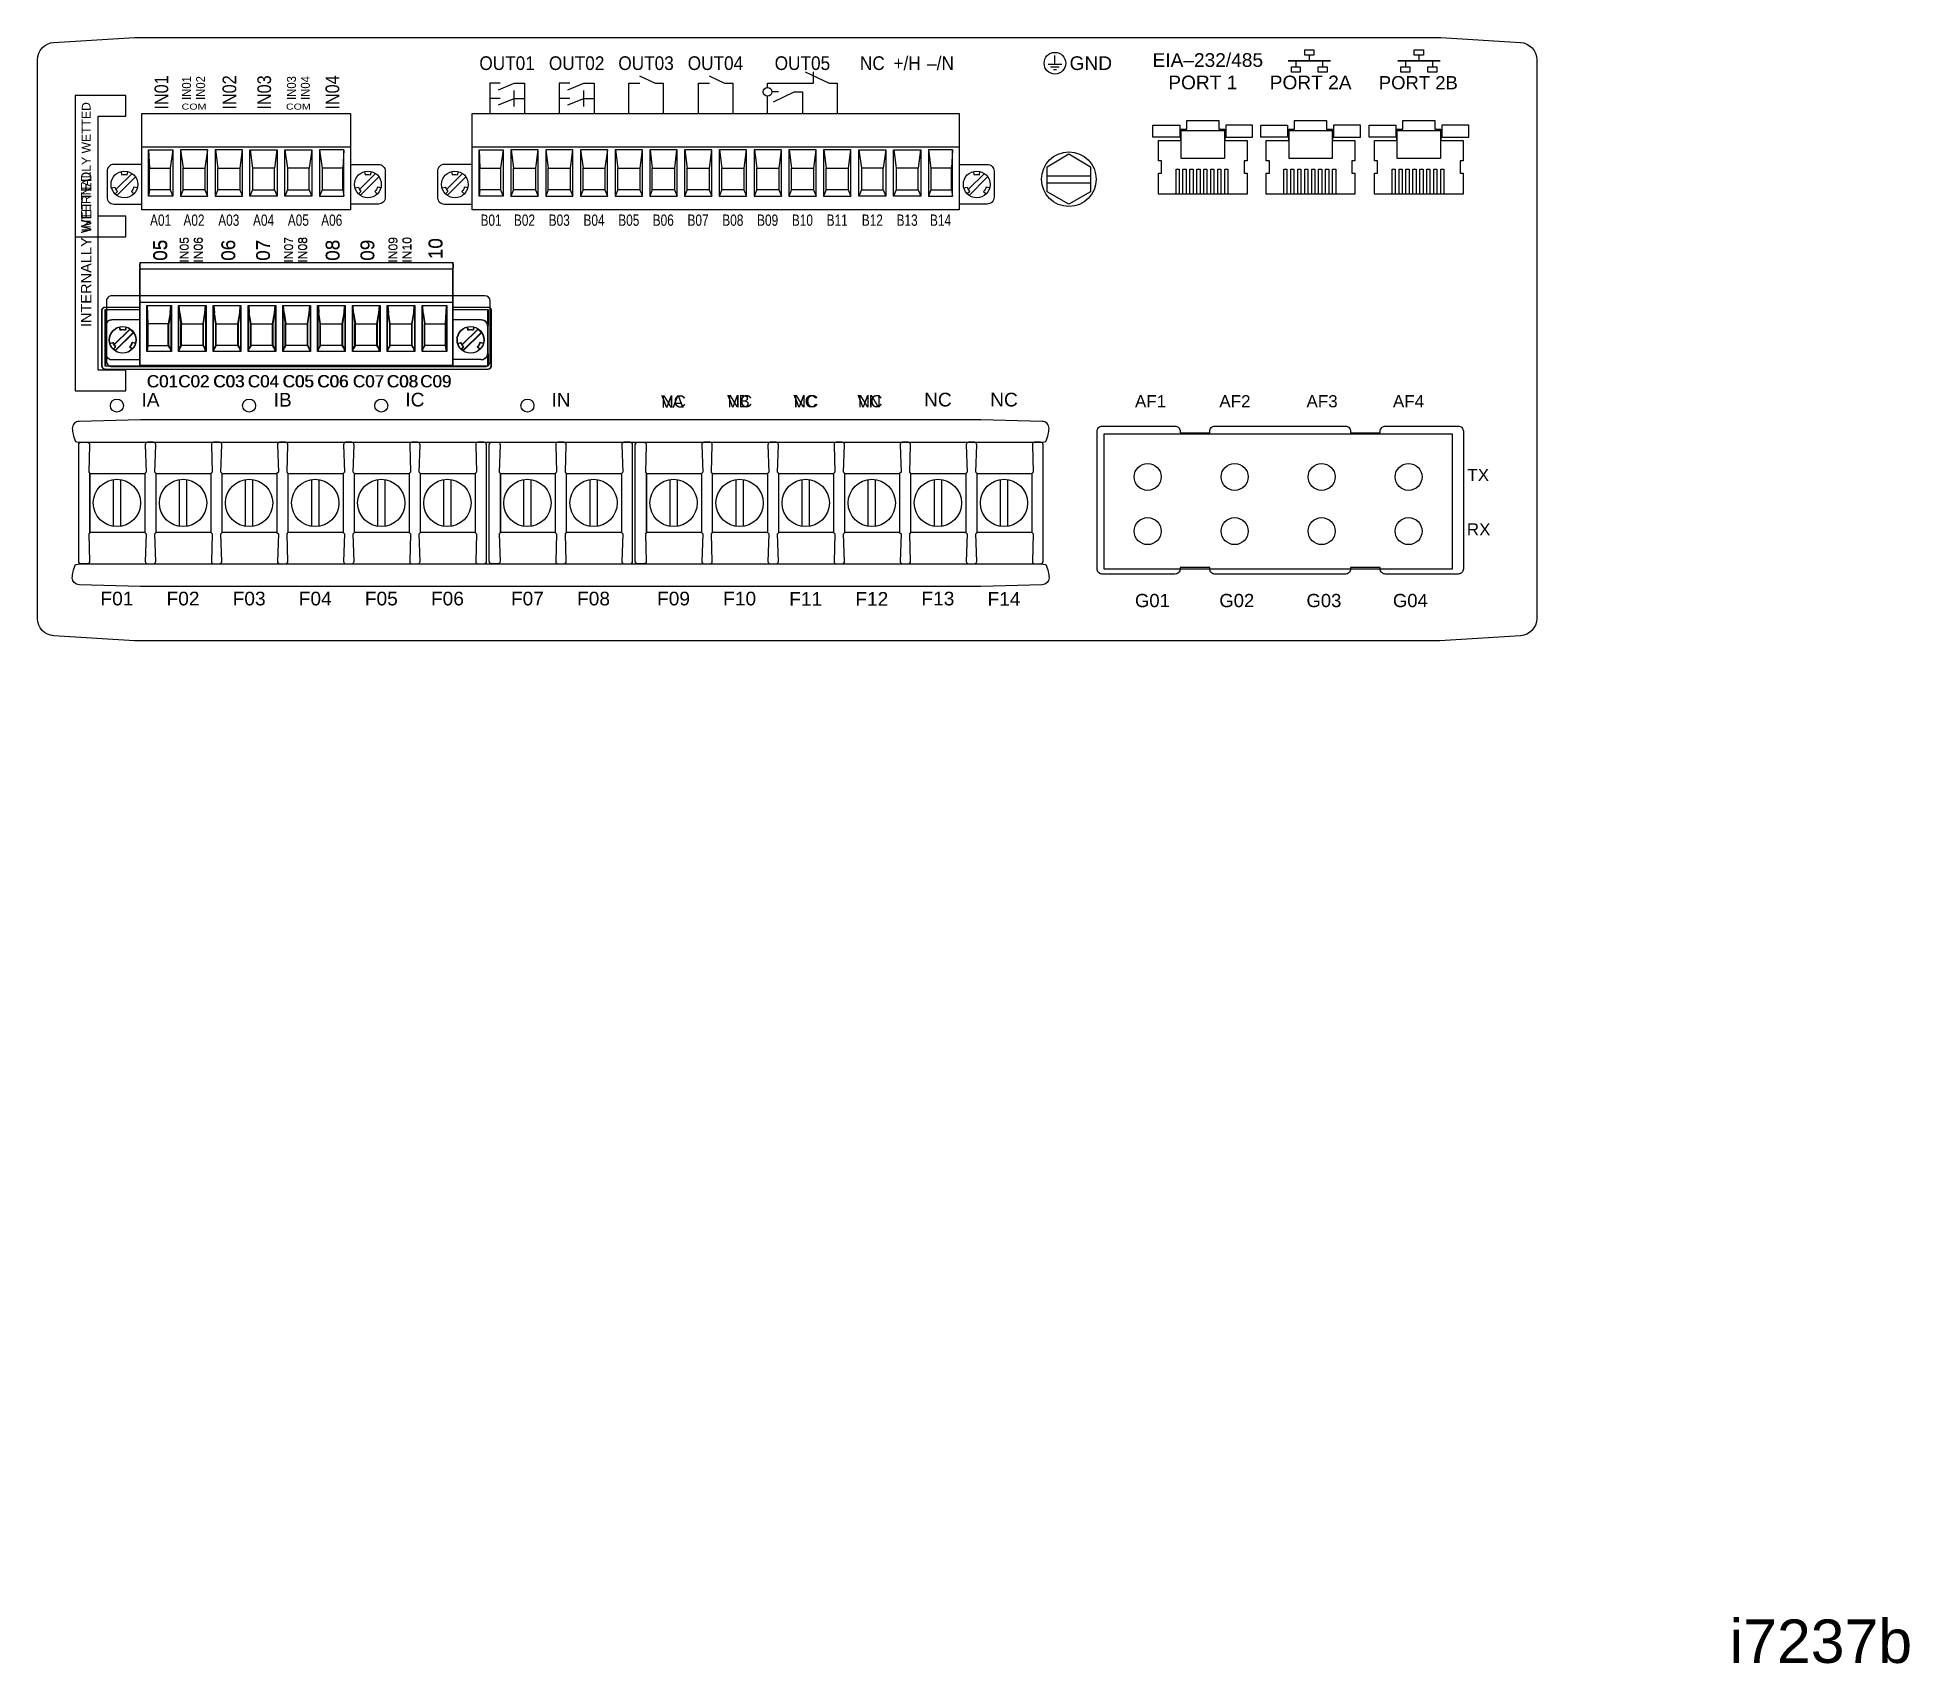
# Model space of a CAD drawing. Extents: x 0.5 to 35.5, y 0.5 to 23.5.
# Drawn here: x 24.72 to 35.49, y 0.5 to 9.85 of the extents above; entities that cross this region are included whole.
import ezdxf
from ezdxf.enums import TextEntityAlignment as Align

# ---------------------------------------------------------------- set-up
doc = ezdxf.new("R2010")
doc.units = 0
doc.header["$MEASUREMENT"] = 0
for name, color, linetype in [('2_1__0__NONE', 7, 'CONTINUOUS'), ('2_2__1__3-PHASE_AC_VOLTAGE', 7, 'CONTINUOUS'), ('3_1__0__NONE', 7, 'CONTINUOUS'), ('3_2__1___4__ARC-FLASH_INPU', 7, 'CONTINUOUS'), ('4_1__00__INTERNAL', 7, 'CONTINUOUS'), ('4_2__01__INTERNAL___6__INP', 7, 'CONTINUOUS'), ('4_3__10__EXTERNAL_UNIVERSA', 7, 'CONTINUOUS'), ('4_4__11__EXTERNAL_UNIVERSA', 7, 'CONTINUOUS'), ('5_2__1___1__10-100_BASET', 7, 'CONTINUOUS'), ('6_0_____DWG_', 7, 'CONTINUOUS')]:
    doc.layers.add(name, color=color, linetype=linetype)
doc.styles.add('ARIAL', font='arial.ttf')

msp = doc.modelspace()

# ---------------------------------------------------------------- texts
at = {"layer": '2_1__0__NONE', "style": 'ARIAL'}
for p in [(28.309, 7.72), (28.69, 7.721), (29.07, 7.721), (29.439, 7.721)]:
    msp.add_text('NC', height=0.07, dxfattribs=at).set_placement(p)
at = {"layer": '2_2__1__3-PHASE_AC_VOLTAGE', "style": 'ARIAL'}
for s, p in [('VA', (28.307, 7.72)), ('VB', (28.687, 7.721)), ('VC', (29.068, 7.721)), ('VN', (29.436, 7.721))]:
    msp.add_text(s, height=0.07, dxfattribs=at).set_placement(p)
at = {"layer": '3_2__1___4__ARC-FLASH_INPU', "style": 'ARIAL'}
for s, height, p in [('AF1', 0.07, (31.032, 7.721)), ('AF2', 0.07, (31.517, 7.721)), ('AF3', 0.07, (32.018, 7.721)), ('AF4', 0.07, (32.515, 7.721)), ('TX', 0.07, (32.943, 7.297)), ('RX', 0.07, (32.94, 6.984)), ('G01', 0.076, (31.032, 6.572)), ('G02', 0.076, (31.517, 6.572)), ('G03', 0.076, (32.018, 6.572)), ('G04', 0.076, (32.515, 6.572))]:
    msp.add_text(s, height=height, dxfattribs=at).set_placement(p)
at = {"layer": '4_1__00__INTERNAL', "style": 'ARIAL'}
msp.add_text('INTERNALLY WETTED', height=0.05, rotation=90, dxfattribs=at).set_placement((25.027, 8.731))
at = {"layer": '4_2__01__INTERNAL___6__INP', "style": 'ARIAL'}
for s, height, p in [('INTERNALLY WETTED', 0.06, (25.032, 8.182)), ('   05', 0.078, (25.465, 8.473)), ('IN05', 0.05, (25.59, 8.553)), ('IN06', 0.05, (25.67, 8.553)), ('   06', 0.078, (25.857, 8.473)), ('   07', 0.078, (26.057, 8.473)), ('IN07', 0.05, (26.19, 8.553)), ('IN08', 0.05, (26.27, 8.553)), ('   08', 0.078, (26.457, 8.473)), ('   09', 0.078, (26.657, 8.473)), ('IN09', 0.05, (26.79, 8.553)), ('IN10', 0.05, (26.87, 8.553)), ('   10', 0.078, (27.048, 8.482))]:
    msp.add_text(s, height=height, rotation=90, dxfattribs=at).set_placement(p)
for s, p in [('C01', (25.35, 7.836)), ('C02', (25.531, 7.836)), ('C03', (25.732, 7.836)), ('C04', (25.931, 7.836)), ('C05', (26.131, 7.836)), ('C06', (26.33, 7.836)), ('C07', (26.535, 7.836)), ('C08', (26.73, 7.836)), ('C09', (26.922, 7.836))]:
    msp.add_text(s, height=0.07, dxfattribs=at).set_placement(p)
at = {"layer": '4_4__11__EXTERNAL_UNIVERSA', "style": 'ARIAL'}
for s, height, p in [('   05', 0.078, (25.468, 8.473)), ('IN05', 0.05, (25.592, 8.553)), ('IN06', 0.05, (25.673, 8.553)), ('   06', 0.078, (25.859, 8.473)), ('   07', 0.078, (26.059, 8.473)), ('IN07', 0.05, (26.192, 8.553)), ('IN08', 0.05, (26.273, 8.553)), ('   08', 0.078, (26.459, 8.473)), ('   09', 0.078, (26.659, 8.473)), ('IN09', 0.05, (26.792, 8.553)), ('IN10', 0.05, (26.873, 8.553)), ('   10', 0.078, (27.051, 8.482))]:
    msp.add_text(s, height=height, rotation=90, dxfattribs=at).set_placement(p)
for s, p in [('C01', (25.352, 7.836)), ('C02', (25.533, 7.836)), ('C03', (25.735, 7.836)), ('C04', (25.933, 7.836)), ('C05', (26.134, 7.836)), ('C06', (26.333, 7.836)), ('C07', (26.537, 7.836)), ('C08', (26.733, 7.836)), ('C09', (26.924, 7.836))]:
    msp.add_text(s, height=0.07, dxfattribs=at).set_placement(p)
at = {"layer": '5_2__1___1__10-100_BASET', "style": 'ARIAL'}
msp.add_text('PORT 2B', height=0.076, dxfattribs=at).set_placement((32.434, 9.55))
at = {"layer": '6_0_____DWG_', "style": 'ARIAL'}
for s, height, width, p in [('OUT01', 0.0787, 0.9, (27.422, 9.661)), ('OUT02', 0.0787, 0.9, (27.822, 9.661)), ('OUT03', 0.0787, 0.9, (28.221, 9.661)), ('OUT04', 0.0787, 0.9, (28.62, 9.661)), ('OUT05', 0.0787, 0.9, (29.12, 9.661)), ('NC', 0.0787, 0.9, (29.522, 9.661)), ('+/H', 0.0787, 0.9, (29.722, 9.661)), ('–/N', 0.0787, 0.9, (29.914, 9.661)), ('COM', 0.035, 1.25, (25.622, 9.433)), ('COM', 0.035, 1.25, (26.222, 9.433)), ('A01', 0.065, 0.75, (25.43, 8.765)), ('A02', 0.065, 0.75, (25.622, 8.765)), ('A03', 0.065, 0.75, (25.822, 8.765)), ('A04', 0.065, 0.75, (26.022, 8.765)), ('A05', 0.065, 0.75, (26.222, 8.765)), ('A06', 0.065, 0.75, (26.414, 8.765)), ('B01', 0.065, 0.75, (27.33, 8.765)), ('B02', 0.065, 0.75, (27.522, 8.765)), ('B03', 0.065, 0.75, (27.722, 8.765)), ('B04', 0.065, 0.75, (27.922, 8.765)), ('B05', 0.065, 0.75, (28.122, 8.765)), ('B06', 0.065, 0.75, (28.32, 8.765)), ('B07', 0.065, 0.75, (28.52, 8.765)), ('B08', 0.065, 0.75, (28.72, 8.765)), ('B09', 0.065, 0.75, (28.92, 8.765)), ('B10', 0.065, 0.75, (29.12, 8.765)), ('B11', 0.065, 0.75, (29.32, 8.765)), ('B12', 0.065, 0.75, (29.522, 8.765)), ('B13', 0.065, 0.75, (29.722, 8.765)), ('B14', 0.065, 0.75, (29.914, 8.765))]:
    msp.add_text(s, height=height, dxfattribs=dict(at, width=width)).set_placement(p, align=Align.CENTER)
for s, height, p in [('GND', 0.0787, (30.656, 9.661)), ('EIA–232/485', 0.07867, (31.133, 9.679))]:
    msp.add_text(s, height=height, dxfattribs=at).set_placement(p)
at = {"layer": '6_0_____DWG_', "style": 'ARIAL', "width": 0.85}
for s, p in [('IN01', (25.474, 9.433)), ('IN02', (25.865, 9.433)), ('IN03', (26.065, 9.433)), ('IN04', (26.457, 9.433))]:
    msp.add_text(s, height=0.0787, rotation=90, dxfattribs=at).set_placement(p)
at = {"layer": '6_0_____DWG_', "style": 'ARIAL', "width": 0.9}
for s, p in [('IN01', (25.605, 9.626)), ('IN02', (25.686, 9.626)), ('IN03', (26.208, 9.626)), ('IN04', (26.288, 9.626))]:
    msp.add_text(s, height=0.0516, rotation=90, dxfattribs=at).set_placement(p, align=Align.RIGHT)
at = {"layer": '6_0_____DWG_', "style": 'ARIAL'}
for s, p in [('PORT 1', (31.422, 9.55)), ('PORT 2A', (32.042, 9.55)), ('IA', (25.372, 7.725)), ('IB', (26.132, 7.725)), ('IC', (26.892, 7.726)), ('IN', (27.732, 7.725)), ('NC', (29.899, 7.726)), ('NC', (30.279, 7.726)), ('F01', (25.179, 6.582)), ('F02', (25.559, 6.582)), ('F03', (25.939, 6.582)), ('F04', (26.319, 6.582)), ('F05', (26.699, 6.582)), ('F06', (27.079, 6.582)), ('F07', (27.539, 6.582)), ('F08', (27.919, 6.582)), ('F09', (28.379, 6.582)), ('F10', (28.759, 6.582)), ('F11', (29.139, 6.58)), ('F12', (29.519, 6.58)), ('F13', (29.899, 6.582)), ('F14', (30.279, 6.58))]:
    msp.add_text(s, height=0.0787, dxfattribs=at).set_placement(p, align=Align.CENTER)
msp.add_text('i7237b', height=0.25, dxfattribs=at).set_placement((35.5, 0.5), align=Align.RIGHT)

# ---------------------------------------------------------------- linework, layer by layer
at = {"layer": '3_1__0__NONE'}
msp.add_lwpolyline([(32.89, 6.762), (32.472, 6.762, -0.414214), (32.442, 6.792), (32.442, 6.8), (32.272, 6.8), (32.272, 6.792, -0.414214), (32.242, 6.762), (31.492, 6.762, -0.414214), (31.462, 6.792), (31.462, 6.8), (31.292, 6.8), (31.292, 6.792, -0.414214), (31.262, 6.762), (30.844, 6.762, -0.414214), (30.814, 6.792), (30.814, 7.583, -0.414214), (30.844, 7.613), (31.262, 7.613, -0.414214), (31.292, 7.583), (31.292, 7.575), (31.462, 7.575), (31.462, 7.583, -0.414214), (31.492, 7.613), (32.242, 7.613, -0.414214), (32.272, 7.583), (32.272, 7.575), (32.442, 7.575), (32.442, 7.583, -0.414214), (32.472, 7.613), (32.89, 7.613, -0.414214), (32.92, 7.583), (32.92, 6.792, -0.414214), (32.89, 6.762, 3.415332)], format="xyb", dxfattribs=at)
at = {"layer": '3_2__1___4__ARC-FLASH_INPU'}
msp.add_lwpolyline([(32.855, 6.79), (30.855, 6.79), (30.855, 7.569), (32.855, 7.569)], close=True, dxfattribs=at)
for centre in [(31.105, 7.321), (31.605, 7.321), (32.105, 7.321), (32.605, 7.321), (31.105, 7.009), (31.605, 7.009), (32.105, 7.009), (32.605, 7.009)]:
    msp.add_circle(centre, 0.0775, dxfattribs=at)
at = {"layer": '4_1__00__INTERNAL'}
msp.add_lwpolyline([(25.23, 9.395), (25.23, 9.514), (24.938, 9.514), (24.938, 8.702), (25.23, 8.702), (25.23, 8.821), (25.072, 8.821), (25.072, 9.395), (25.23, 9.395)], dxfattribs=at)
msp.add_lwpolyline([(27.325, 7.986), (27.325, 8.333, 0.39801), (27.295, 8.363), (25.149, 8.363, 0.414214), (25.119, 8.333), (25.119, 7.986, 0.414214), (25.149, 7.956), (27.295, 7.956, 0.414214), (27.325, 7.986, -4.153663)], format="xyb", dxfattribs=at)
at = {"layer": '4_2__01__INTERNAL___6__INP'}
for points in [[(25.23, 9.395), (25.23, 9.514), (24.938, 9.514), (24.938, 7.816), (25.23, 7.816), (25.23, 7.934), (25.072, 7.934), (25.072, 9.395), (25.23, 9.395)], [(25.311, 8.553), (25.311, 8.545)], [(25.311, 8.553), (27.111, 8.553)], [(25.311, 8.523), (25.311, 8.545)], [(25.311, 8.523), (25.311, 8.516)], [(25.311, 8.332), (25.311, 8.516)], [(27.111, 8.516), (25.311, 8.516)], [(27.111, 8.545), (27.111, 8.553)], [(27.111, 8.545), (27.111, 8.523)], [(27.111, 8.516), (27.111, 8.523)], [(27.111, 8.332), (27.111, 8.516)], [(25.11, 8.296), (25.107, 8.296), (25.105, 8.296), (25.102, 8.295), (25.099, 8.293), (25.097, 8.292), (25.095, 8.29), (25.094, 8.287), (25.092, 8.285), (25.091, 8.282), (25.091, 8.279), (25.09, 8.276)], [(25.311, 8.296), (25.11, 8.296)], [(25.311, 8.332), (25.311, 8.324)], [(25.311, 7.962), (25.311, 8.324)], [(27.111, 8.324), (25.311, 8.324)], [(25.35, 8.307), (25.489, 8.307)], [(25.35, 8.042), (25.35, 8.307)], [(25.351, 8.307), (25.355, 8.202)], [(25.485, 8.264), (25.488, 8.307)], [(25.489, 8.307), (25.489, 8.042)], [(25.533, 8.042), (25.533, 8.307)], [(25.533, 8.307), (25.689, 8.307)], [(25.537, 8.264), (25.534, 8.307)], [(25.685, 8.264), (25.688, 8.307)], [(25.689, 8.307), (25.689, 8.042)], [(25.733, 8.307), (25.889, 8.307)], [(25.733, 8.042), (25.733, 8.307)], [(25.734, 8.307), (25.737, 8.264)], [(25.885, 8.264), (25.888, 8.307)], [(25.889, 8.307), (25.889, 8.042)], [(25.933, 8.307), (26.089, 8.307)], [(25.933, 8.042), (25.933, 8.307)], [(25.934, 8.307), (25.937, 8.264)], [(26.085, 8.264), (26.088, 8.307)], [(26.089, 8.307), (26.089, 8.042)], [(26.133, 8.042), (26.133, 8.307)], [(26.133, 8.307), (26.289, 8.307)], [(26.137, 8.264), (26.134, 8.307)], [(26.285, 8.264), (26.288, 8.307)], [(26.289, 8.307), (26.289, 8.042)], [(26.333, 8.307), (26.489, 8.307)], [(26.333, 8.042), (26.333, 8.307)], [(26.334, 8.307), (26.337, 8.264)], [(26.485, 8.264), (26.488, 8.307)], [(26.489, 8.307), (26.489, 8.042)], [(26.533, 8.042), (26.533, 8.307)], [(26.533, 8.307), (26.689, 8.307)], [(26.537, 8.264), (26.534, 8.307)], [(26.685, 8.264), (26.688, 8.307)], [(26.689, 8.307), (26.689, 8.042)], [(26.733, 8.307), (26.889, 8.307)], [(26.733, 8.042), (26.733, 8.307)], [(26.734, 8.307), (26.737, 8.264)], [(26.885, 8.264), (26.888, 8.307)], [(26.889, 8.307), (26.889, 8.042)], [(26.933, 8.042), (26.933, 8.307)], [(26.933, 8.307), (27.072, 8.307)], [(26.937, 8.264), (26.934, 8.307)], [(27.071, 8.307), (27.067, 8.202)], [(27.072, 8.307), (27.072, 8.042)], [(27.111, 8.324), (27.111, 8.332)], [(27.111, 7.962), (27.111, 8.324)], [(27.31, 8.296), (27.111, 8.296)], [(27.33, 8.276), (27.33, 8.279), (27.329, 8.282), (27.328, 8.285), (27.327, 8.287), (27.325, 8.29), (27.323, 8.292), (27.321, 8.293), (27.319, 8.295), (27.316, 8.296), (27.313, 8.296), (27.31, 8.296)], [(25.09, 8.276), (25.09, 7.961)], [(25.11, 8.283), (25.11, 7.959)], [(25.11, 8.283), (25.311, 8.283)], [(25.15, 8.224), (25.144, 8.223), (25.139, 8.222), (25.134, 8.22), (25.129, 8.218), (25.124, 8.214), (25.121, 8.21), (25.117, 8.206), (25.115, 8.201), (25.113, 8.196), (25.111, 8.19), (25.111, 8.185)], [(25.111, 8.185), (25.111, 8.035)], [(25.311, 8.224), (25.15, 8.224)], [(25.191, 8.183), (25.196, 8.164)], [(25.231, 8.183), (25.226, 8.164)], [(25.355, 8.202), (25.355, 8.076)], [(25.474, 8.202), (25.355, 8.202)], [(25.485, 8.264), (25.474, 8.202)], [(25.474, 8.076), (25.474, 8.202)], [(25.537, 8.264), (25.547, 8.202)], [(25.547, 8.202), (25.674, 8.202)], [(25.547, 8.076), (25.547, 8.202)], [(25.674, 8.202), (25.685, 8.264)], [(25.674, 8.076), (25.674, 8.202)], [(25.747, 8.202), (25.737, 8.264)], [(25.747, 8.202), (25.874, 8.202)], [(25.747, 8.076), (25.747, 8.202)], [(25.874, 8.202), (25.885, 8.264)], [(25.874, 8.076), (25.874, 8.202)], [(25.947, 8.202), (25.937, 8.264)], [(25.947, 8.202), (26.074, 8.202)], [(25.947, 8.076), (25.947, 8.202)], [(26.074, 8.202), (26.085, 8.264)], [(26.074, 8.076), (26.074, 8.202)], [(26.137, 8.264), (26.147, 8.202)], [(26.147, 8.202), (26.274, 8.202)], [(26.147, 8.076), (26.147, 8.202)], [(26.274, 8.202), (26.285, 8.264)], [(26.274, 8.076), (26.274, 8.202)], [(26.347, 8.202), (26.337, 8.264)], [(26.347, 8.202), (26.474, 8.202)], [(26.347, 8.076), (26.347, 8.202)], [(26.474, 8.202), (26.485, 8.264)], [(26.474, 8.076), (26.474, 8.202)], [(26.537, 8.264), (26.547, 8.202)], [(26.547, 8.202), (26.674, 8.202)], [(26.547, 8.076), (26.547, 8.202)], [(26.674, 8.202), (26.685, 8.264)], [(26.674, 8.076), (26.674, 8.202)], [(26.747, 8.202), (26.737, 8.264)], [(26.747, 8.202), (26.874, 8.202)], [(26.747, 8.076), (26.747, 8.202)], [(26.874, 8.202), (26.885, 8.264)], [(26.874, 8.076), (26.874, 8.202)], [(26.937, 8.264), (26.947, 8.202)], [(26.947, 8.202), (27.067, 8.202)], [(26.947, 8.076), (26.947, 8.202)], [(27.067, 8.202), (27.067, 8.076)], [(27.111, 8.283), (27.31, 8.283)], [(27.272, 8.224), (27.111, 8.224)], [(27.191, 8.183), (27.196, 8.164)], [(27.231, 8.183), (27.226, 8.164)], [(27.311, 8.185), (27.31, 8.19), (27.309, 8.196), (27.307, 8.201), (27.305, 8.206), (27.301, 8.21), (27.297, 8.214), (27.293, 8.218), (27.288, 8.22), (27.283, 8.222), (27.277, 8.223), (27.272, 8.224)], [(27.31, 8.283), (27.31, 8.191)], [(27.311, 8.035), (27.311, 8.185)], [(27.33, 7.961), (27.33, 8.276)], [(25.137, 8.089), (25.156, 8.094)], [(25.156, 8.094), (25.157, 8.092), (25.157, 8.089), (25.158, 8.087), (25.16, 8.084), (25.161, 8.082), (25.162, 8.079), (25.164, 8.077), (25.165, 8.075), (25.167, 8.073), (25.169, 8.071), (25.171, 8.069)], [(25.162, 8.08), (25.253, 8.171), (25.273, 8.151), (25.168, 8.047), (25.158, 8.056)], [(25.226, 8.164), (25.223, 8.165), (25.22, 8.165), (25.218, 8.166), (25.215, 8.166), (25.212, 8.166), (25.21, 8.166), (25.207, 8.166), (25.204, 8.166), (25.201, 8.165), (25.199, 8.165), (25.196, 8.164)], [(25.251, 8.069), (25.253, 8.071), (25.255, 8.073), (25.257, 8.075), (25.258, 8.077), (25.26, 8.079), (25.261, 8.082), (25.262, 8.084), (25.263, 8.087), (25.264, 8.089), (25.265, 8.092), (25.266, 8.094)], [(25.285, 8.089), (25.266, 8.094)], [(25.355, 8.076), (25.35, 8.042)], [(25.355, 8.076), (25.474, 8.076)], [(25.485, 8.06), (25.474, 8.076)], [(25.547, 8.076), (25.537, 8.06)], [(25.674, 8.076), (25.547, 8.076)], [(25.685, 8.06), (25.674, 8.076)], [(25.747, 8.076), (25.737, 8.06)], [(25.874, 8.076), (25.747, 8.076)], [(25.885, 8.06), (25.874, 8.076)], [(25.947, 8.076), (25.937, 8.06)], [(26.074, 8.076), (25.947, 8.076)], [(26.085, 8.06), (26.074, 8.076)], [(26.147, 8.076), (26.137, 8.06)], [(26.274, 8.076), (26.147, 8.076)], [(26.285, 8.06), (26.274, 8.076)], [(26.347, 8.076), (26.337, 8.06)], [(26.474, 8.076), (26.347, 8.076)], [(26.485, 8.06), (26.474, 8.076)], [(26.547, 8.076), (26.537, 8.06)], [(26.674, 8.076), (26.547, 8.076)], [(26.685, 8.06), (26.674, 8.076)], [(26.747, 8.076), (26.737, 8.06)], [(26.874, 8.076), (26.747, 8.076)], [(26.885, 8.06), (26.874, 8.076)], [(26.947, 8.076), (26.937, 8.06)], [(27.067, 8.076), (26.947, 8.076)], [(27.067, 8.076), (27.072, 8.042)], [(27.137, 8.089), (27.156, 8.094)], [(27.156, 8.094), (27.157, 8.092), (27.157, 8.089), (27.158, 8.087), (27.16, 8.084), (27.161, 8.082), (27.162, 8.079), (27.164, 8.077), (27.165, 8.075), (27.167, 8.073), (27.169, 8.071), (27.171, 8.069)], [(27.162, 8.08), (27.253, 8.171), (27.273, 8.151), (27.168, 8.047), (27.158, 8.056)], [(27.226, 8.164), (27.223, 8.165), (27.22, 8.165), (27.218, 8.166), (27.215, 8.166), (27.212, 8.166), (27.21, 8.166), (27.207, 8.166), (27.204, 8.166), (27.201, 8.165), (27.199, 8.165), (27.196, 8.164)], [(27.251, 8.069), (27.253, 8.071), (27.255, 8.073), (27.257, 8.075), (27.258, 8.077), (27.26, 8.079), (27.261, 8.082), (27.262, 8.084), (27.263, 8.087), (27.264, 8.089), (27.265, 8.092), (27.266, 8.094)], [(27.285, 8.089), (27.266, 8.094)], [(25.111, 8.035), (25.111, 8.029), (25.113, 8.024), (25.115, 8.018), (25.117, 8.013), (25.121, 8.009), (25.124, 8.005), (25.129, 8.002), (25.134, 7.999), (25.139, 7.997), (25.144, 7.996), (25.15, 7.996)], [(25.15, 7.996), (25.311, 7.996)], [(25.157, 8.055), (25.17, 8.069)], [(25.265, 8.055), (25.251, 8.069)], [(25.489, 8.042), (25.35, 8.042)], [(25.485, 8.06), (25.489, 8.042)], [(25.533, 8.042), (25.537, 8.06)], [(25.689, 8.042), (25.533, 8.042)], [(25.689, 8.042), (25.685, 8.06)], [(25.733, 8.042), (25.737, 8.06)], [(25.889, 8.042), (25.733, 8.042)], [(25.889, 8.042), (25.885, 8.06)], [(25.933, 8.042), (25.937, 8.06)], [(26.089, 8.042), (25.933, 8.042)], [(26.089, 8.042), (26.085, 8.06)], [(26.133, 8.042), (26.137, 8.06)], [(26.289, 8.042), (26.133, 8.042)], [(26.289, 8.042), (26.285, 8.06)], [(26.333, 8.042), (26.337, 8.06)], [(26.489, 8.042), (26.333, 8.042)], [(26.489, 8.042), (26.485, 8.06)], [(26.533, 8.042), (26.537, 8.06)], [(26.689, 8.042), (26.533, 8.042)], [(26.689, 8.042), (26.685, 8.06)], [(26.733, 8.042), (26.737, 8.06)], [(26.889, 8.042), (26.733, 8.042)], [(26.889, 8.042), (26.885, 8.06)], [(26.933, 8.042), (26.937, 8.06)], [(27.072, 8.042), (26.933, 8.042)], [(27.272, 7.996), (27.111, 7.996)], [(27.157, 8.055), (27.17, 8.069)], [(27.265, 8.055), (27.251, 8.069)], [(27.272, 7.996), (27.277, 7.996), (27.283, 7.997), (27.288, 7.999), (27.293, 8.002), (27.297, 8.005), (27.301, 8.009), (27.305, 8.013), (27.307, 8.018), (27.309, 8.024), (27.31, 8.029), (27.311, 8.035)], [(27.31, 8.028), (27.31, 7.959)], [(25.09, 7.961), (25.091, 7.958), (25.091, 7.956), (25.092, 7.953), (25.094, 7.951), (25.095, 7.948), (25.097, 7.946), (25.099, 7.945), (25.102, 7.943), (25.105, 7.942), (25.107, 7.942), (25.11, 7.941)], [(25.11, 7.959), (27.31, 7.959)], [(25.11, 7.941), (27.31, 7.941)], [(27.111, 7.962), (25.311, 7.962)], [(27.31, 7.941), (27.313, 7.942), (27.316, 7.942), (27.319, 7.943), (27.321, 7.945), (27.323, 7.946), (27.325, 7.948), (27.327, 7.951), (27.328, 7.953), (27.329, 7.956), (27.33, 7.958), (27.33, 7.961)]]:
    msp.add_lwpolyline(points, dxfattribs=at)
for centre in [(25.211, 8.109), (27.211, 8.109)]:
    msp.add_circle(centre, 0.0768, dxfattribs=at)
at = {"layer": '4_3__10__EXTERNAL_UNIVERSA'}
msp.add_lwpolyline([(27.325, 7.986), (27.325, 8.333, 0.39801), (27.295, 8.363), (25.149, 8.363, 0.414214), (25.119, 8.333), (25.119, 7.986, 0.414214), (25.149, 7.956), (27.295, 7.956, 0.414214), (27.325, 7.986, -4.153663)], format="xyb", dxfattribs=at)
at = {"layer": '4_4__11__EXTERNAL_UNIVERSA'}
for points in [[(25.313, 8.553), (27.113, 8.553)], [(25.313, 8.553), (25.313, 8.545)], [(25.313, 8.523), (25.313, 8.545)], [(25.313, 8.523), (25.313, 8.516)], [(27.113, 8.516), (25.313, 8.516)], [(25.313, 8.332), (25.313, 8.516)], [(27.113, 8.545), (27.113, 8.553)], [(27.113, 8.545), (27.113, 8.523)], [(27.113, 8.516), (27.113, 8.523)], [(27.113, 8.332), (27.113, 8.516)], [(25.113, 8.296), (25.11, 8.296), (25.107, 8.296), (25.104, 8.295), (25.102, 8.293), (25.1, 8.292), (25.098, 8.29), (25.096, 8.287), (25.095, 8.285), (25.094, 8.282), (25.093, 8.279), (25.093, 8.276)], [(25.313, 8.296), (25.113, 8.296)], [(25.313, 8.332), (25.313, 8.324)], [(27.113, 8.324), (25.313, 8.324)], [(25.313, 7.962), (25.313, 8.324)], [(25.352, 8.042), (25.352, 8.307)], [(25.352, 8.307), (25.492, 8.307)], [(25.353, 8.307), (25.357, 8.202)], [(25.487, 8.264), (25.49, 8.307)], [(25.492, 8.307), (25.492, 8.042)], [(25.535, 8.307), (25.692, 8.307)], [(25.535, 8.042), (25.535, 8.307)], [(25.54, 8.264), (25.537, 8.307)], [(25.687, 8.264), (25.69, 8.307)], [(25.692, 8.307), (25.692, 8.042)], [(25.735, 8.042), (25.735, 8.307)], [(25.735, 8.307), (25.892, 8.307)], [(25.737, 8.307), (25.74, 8.264)], [(25.887, 8.264), (25.89, 8.307)], [(25.892, 8.307), (25.892, 8.042)], [(25.935, 8.042), (25.935, 8.307)], [(25.935, 8.307), (26.092, 8.307)], [(25.937, 8.307), (25.94, 8.264)], [(26.087, 8.264), (26.09, 8.307)], [(26.092, 8.307), (26.092, 8.042)], [(26.135, 8.307), (26.292, 8.307)], [(26.135, 8.042), (26.135, 8.307)], [(26.14, 8.264), (26.137, 8.307)], [(26.287, 8.264), (26.29, 8.307)], [(26.292, 8.307), (26.292, 8.042)], [(26.335, 8.042), (26.335, 8.307)], [(26.335, 8.307), (26.492, 8.307)], [(26.337, 8.307), (26.34, 8.264)], [(26.487, 8.264), (26.49, 8.307)], [(26.492, 8.307), (26.492, 8.042)], [(26.535, 8.307), (26.692, 8.307)], [(26.535, 8.042), (26.535, 8.307)], [(26.54, 8.264), (26.537, 8.307)], [(26.687, 8.264), (26.69, 8.307)], [(26.692, 8.307), (26.692, 8.042)], [(26.735, 8.042), (26.735, 8.307)], [(26.735, 8.307), (26.892, 8.307)], [(26.737, 8.307), (26.74, 8.264)], [(26.887, 8.264), (26.89, 8.307)], [(26.892, 8.307), (26.892, 8.042)], [(26.935, 8.307), (27.075, 8.307)], [(26.935, 8.042), (26.935, 8.307)], [(26.94, 8.264), (26.937, 8.307)], [(27.074, 8.307), (27.07, 8.202)], [(27.075, 8.307), (27.075, 8.042)], [(27.113, 8.324), (27.113, 8.332)], [(27.113, 7.962), (27.113, 8.324)], [(27.313, 8.296), (27.113, 8.296)], [(27.333, 8.276), (27.333, 8.279), (27.332, 8.282), (27.331, 8.285), (27.33, 8.287), (27.328, 8.29), (27.326, 8.292), (27.324, 8.293), (27.321, 8.295), (27.319, 8.296), (27.316, 8.296), (27.313, 8.296)], [(25.093, 8.276), (25.093, 7.961)], [(25.113, 8.283), (25.313, 8.283)], [(25.113, 8.283), (25.113, 7.959)], [(25.153, 8.224), (25.147, 8.223), (25.141, 8.222), (25.136, 8.22), (25.131, 8.218), (25.127, 8.214), (25.123, 8.21), (25.12, 8.206), (25.117, 8.201), (25.115, 8.196), (25.114, 8.19), (25.113, 8.185)], [(25.113, 8.185), (25.113, 8.035)], [(25.313, 8.224), (25.153, 8.224)], [(25.194, 8.183), (25.199, 8.164)], [(25.233, 8.183), (25.228, 8.164)], [(25.477, 8.202), (25.357, 8.202)], [(25.357, 8.202), (25.357, 8.076)], [(25.487, 8.264), (25.477, 8.202)], [(25.477, 8.076), (25.477, 8.202)], [(25.54, 8.264), (25.55, 8.202)], [(25.55, 8.076), (25.55, 8.202)], [(25.55, 8.202), (25.677, 8.202)], [(25.677, 8.202), (25.687, 8.264)], [(25.677, 8.076), (25.677, 8.202)], [(25.75, 8.202), (25.74, 8.264)], [(25.75, 8.076), (25.75, 8.202)], [(25.75, 8.202), (25.877, 8.202)], [(25.877, 8.202), (25.887, 8.264)], [(25.877, 8.076), (25.877, 8.202)], [(25.95, 8.202), (25.94, 8.264)], [(25.95, 8.076), (25.95, 8.202)], [(25.95, 8.202), (26.077, 8.202)], [(26.077, 8.202), (26.087, 8.264)], [(26.077, 8.076), (26.077, 8.202)], [(26.14, 8.264), (26.15, 8.202)], [(26.15, 8.076), (26.15, 8.202)], [(26.15, 8.202), (26.277, 8.202)], [(26.277, 8.202), (26.287, 8.264)], [(26.277, 8.076), (26.277, 8.202)], [(26.35, 8.202), (26.34, 8.264)], [(26.35, 8.076), (26.35, 8.202)], [(26.35, 8.202), (26.477, 8.202)], [(26.477, 8.202), (26.487, 8.264)], [(26.477, 8.076), (26.477, 8.202)], [(26.54, 8.264), (26.55, 8.202)], [(26.55, 8.076), (26.55, 8.202)], [(26.55, 8.202), (26.677, 8.202)], [(26.677, 8.202), (26.687, 8.264)], [(26.677, 8.076), (26.677, 8.202)], [(26.75, 8.202), (26.74, 8.264)], [(26.75, 8.076), (26.75, 8.202)], [(26.75, 8.202), (26.877, 8.202)], [(26.877, 8.202), (26.887, 8.264)], [(26.877, 8.076), (26.877, 8.202)], [(26.94, 8.264), (26.95, 8.202)], [(26.95, 8.076), (26.95, 8.202)], [(26.95, 8.202), (27.07, 8.202)], [(27.07, 8.202), (27.07, 8.076)], [(27.113, 8.283), (27.313, 8.283)], [(27.274, 8.224), (27.113, 8.224)], [(27.194, 8.183), (27.199, 8.164)], [(27.233, 8.183), (27.228, 8.164)], [(27.313, 8.185), (27.313, 8.19), (27.312, 8.196), (27.31, 8.201), (27.307, 8.206), (27.304, 8.21), (27.3, 8.214), (27.295, 8.218), (27.291, 8.22), (27.285, 8.222), (27.28, 8.223), (27.274, 8.224)], [(27.313, 8.283), (27.313, 8.191)], [(27.313, 8.035), (27.313, 8.185)], [(27.333, 7.961), (27.333, 8.276)], [(25.139, 8.089), (25.158, 8.094)], [(25.158, 8.094), (25.159, 8.092), (25.16, 8.089), (25.161, 8.087), (25.162, 8.084), (25.163, 8.082), (25.165, 8.079), (25.166, 8.077), (25.168, 8.075), (25.169, 8.073), (25.171, 8.071), (25.173, 8.069)], [(25.164, 8.08), (25.256, 8.171), (25.276, 8.151), (25.171, 8.047), (25.161, 8.056)], [(25.228, 8.164), (25.226, 8.165), (25.223, 8.165), (25.22, 8.166), (25.217, 8.166), (25.215, 8.166), (25.212, 8.166), (25.209, 8.166), (25.207, 8.166), (25.204, 8.165), (25.201, 8.165), (25.199, 8.164)], [(25.254, 8.069), (25.256, 8.071), (25.257, 8.073), (25.259, 8.075), (25.261, 8.077), (25.262, 8.079), (25.264, 8.082), (25.265, 8.084), (25.266, 8.087), (25.267, 8.089), (25.268, 8.092), (25.269, 8.094)], [(25.288, 8.089), (25.269, 8.094)], [(25.357, 8.076), (25.352, 8.042)], [(25.357, 8.076), (25.477, 8.076)], [(25.487, 8.06), (25.477, 8.076)], [(25.55, 8.076), (25.54, 8.06)], [(25.677, 8.076), (25.55, 8.076)], [(25.687, 8.06), (25.677, 8.076)], [(25.75, 8.076), (25.74, 8.06)], [(25.877, 8.076), (25.75, 8.076)], [(25.887, 8.06), (25.877, 8.076)], [(25.95, 8.076), (25.94, 8.06)], [(26.077, 8.076), (25.95, 8.076)], [(26.087, 8.06), (26.077, 8.076)], [(26.15, 8.076), (26.14, 8.06)], [(26.277, 8.076), (26.15, 8.076)], [(26.287, 8.06), (26.277, 8.076)], [(26.35, 8.076), (26.34, 8.06)], [(26.477, 8.076), (26.35, 8.076)], [(26.487, 8.06), (26.477, 8.076)], [(26.55, 8.076), (26.54, 8.06)], [(26.677, 8.076), (26.55, 8.076)], [(26.687, 8.06), (26.677, 8.076)], [(26.75, 8.076), (26.74, 8.06)], [(26.877, 8.076), (26.75, 8.076)], [(26.887, 8.06), (26.877, 8.076)], [(26.95, 8.076), (26.94, 8.06)], [(27.07, 8.076), (26.95, 8.076)], [(27.07, 8.076), (27.075, 8.042)], [(27.139, 8.089), (27.158, 8.094)], [(27.158, 8.094), (27.159, 8.092), (27.16, 8.089), (27.161, 8.087), (27.162, 8.084), (27.163, 8.082), (27.165, 8.079), (27.166, 8.077), (27.168, 8.075), (27.169, 8.073), (27.171, 8.071), (27.173, 8.069)], [(27.164, 8.08), (27.256, 8.171), (27.276, 8.151), (27.171, 8.047), (27.161, 8.056)], [(27.228, 8.164), (27.226, 8.165), (27.223, 8.165), (27.22, 8.166), (27.217, 8.166), (27.215, 8.166), (27.212, 8.166), (27.209, 8.166), (27.207, 8.166), (27.204, 8.165), (27.201, 8.165), (27.199, 8.164)], [(27.254, 8.069), (27.256, 8.071), (27.257, 8.073), (27.259, 8.075), (27.261, 8.077), (27.262, 8.079), (27.264, 8.082), (27.265, 8.084), (27.266, 8.087), (27.267, 8.089), (27.268, 8.092), (27.269, 8.094)], [(27.288, 8.089), (27.269, 8.094)], [(25.113, 8.035), (25.114, 8.029), (25.115, 8.024), (25.117, 8.018), (25.12, 8.013), (25.123, 8.009), (25.127, 8.005), (25.131, 8.002), (25.136, 7.999), (25.141, 7.997), (25.147, 7.996), (25.153, 7.996)], [(25.153, 7.996), (25.313, 7.996)], [(25.159, 8.055), (25.173, 8.069)], [(25.268, 8.055), (25.254, 8.069)], [(25.492, 8.042), (25.352, 8.042)], [(25.487, 8.06), (25.492, 8.042)], [(25.535, 8.042), (25.54, 8.06)], [(25.692, 8.042), (25.535, 8.042)], [(25.692, 8.042), (25.687, 8.06)], [(25.735, 8.042), (25.74, 8.06)], [(25.892, 8.042), (25.735, 8.042)], [(25.892, 8.042), (25.887, 8.06)], [(25.935, 8.042), (25.94, 8.06)], [(26.092, 8.042), (25.935, 8.042)], [(26.092, 8.042), (26.087, 8.06)], [(26.135, 8.042), (26.14, 8.06)], [(26.292, 8.042), (26.135, 8.042)], [(26.292, 8.042), (26.287, 8.06)], [(26.335, 8.042), (26.34, 8.06)], [(26.492, 8.042), (26.335, 8.042)], [(26.492, 8.042), (26.487, 8.06)], [(26.535, 8.042), (26.54, 8.06)], [(26.692, 8.042), (26.535, 8.042)], [(26.692, 8.042), (26.687, 8.06)], [(26.735, 8.042), (26.74, 8.06)], [(26.892, 8.042), (26.735, 8.042)], [(26.892, 8.042), (26.887, 8.06)], [(26.935, 8.042), (26.94, 8.06)], [(27.075, 8.042), (26.935, 8.042)], [(27.274, 7.996), (27.113, 7.996)], [(27.159, 8.055), (27.173, 8.069)], [(27.268, 8.055), (27.254, 8.069)], [(27.274, 7.996), (27.28, 7.996), (27.285, 7.997), (27.291, 7.999), (27.295, 8.002), (27.3, 8.005), (27.304, 8.009), (27.307, 8.013), (27.31, 8.018), (27.312, 8.024), (27.313, 8.029), (27.313, 8.035)], [(27.313, 8.028), (27.313, 7.959)], [(25.093, 7.961), (25.093, 7.958), (25.094, 7.956), (25.095, 7.953), (25.096, 7.951), (25.098, 7.948), (25.1, 7.946), (25.102, 7.945), (25.104, 7.943), (25.107, 7.942), (25.11, 7.942), (25.113, 7.941)], [(25.113, 7.959), (27.313, 7.959)], [(25.113, 7.941), (27.313, 7.941)], [(27.113, 7.962), (25.313, 7.962)], [(27.313, 7.941), (27.316, 7.942), (27.319, 7.942), (27.321, 7.943), (27.324, 7.945), (27.326, 7.946), (27.328, 7.948), (27.33, 7.951), (27.331, 7.953), (27.332, 7.956), (27.333, 7.958), (27.333, 7.961)]]:
    msp.add_lwpolyline(points, dxfattribs=at)
for centre in [(25.213, 8.109), (27.213, 8.109)]:
    msp.add_circle(centre, 0.0768, dxfattribs=at)
at = {"layer": '5_2__1___1__10-100_BASET'}
for points in [[(32.786, 9.713), (32.543, 9.713), (32.543, 9.713), (32.786, 9.713), (32.786, 9.713)], [(32.587, 9.713), (32.587, 9.68)], [(32.69, 9.746), (32.638, 9.746), (32.638, 9.777), (32.69, 9.777), (32.69, 9.746)], [(32.664, 9.746), (32.664, 9.713)], [(32.742, 9.713), (32.742, 9.68)], [(32.612, 9.649), (32.561, 9.649), (32.561, 9.68), (32.612, 9.68), (32.612, 9.649)], [(32.767, 9.649), (32.716, 9.649), (32.716, 9.68), (32.767, 9.68), (32.767, 9.649)]]:
    msp.add_lwpolyline(points, dxfattribs=at)
at = {"layer": '5_2__1___1__10-100_BASET', "flags": 128}
msp.add_lwpolyline([(32.664, 8.947), (32.409, 8.947), (32.409, 9.068), (32.427, 9.068), (32.427, 9.138), (32.409, 9.138), (32.409, 9.256), (32.538, 9.256), (32.538, 9.321), (32.572, 9.321), (32.572, 9.37), (32.756, 9.37), (32.756, 9.321), (32.79, 9.321), (32.79, 9.256), (32.919, 9.256), (32.919, 9.138), (32.901, 9.138), (32.901, 9.068), (32.919, 9.068), (32.919, 8.947)], close=True, dxfattribs=at)
at = {"layer": '5_2__1___1__10-100_BASET'}
for points in [[(32.378, 9.344), (32.532, 9.344), (32.532, 9.275), (32.378, 9.275)], [(32.54, 9.314), (32.788, 9.314), (32.788, 9.153), (32.54, 9.153)], [(32.951, 9.344), (32.797, 9.344), (32.797, 9.275), (32.951, 9.275)], [(32.51, 9.091), (32.528, 9.091), (32.528, 8.947), (32.51, 8.947)], [(32.55, 9.091), (32.568, 9.091), (32.568, 8.947), (32.55, 8.947)], [(32.59, 9.091), (32.608, 9.091), (32.608, 8.947), (32.59, 8.947)], [(32.63, 9.091), (32.648, 9.091), (32.648, 8.947), (32.63, 8.947)], [(32.67, 9.091), (32.688, 9.091), (32.688, 8.947), (32.67, 8.947)], [(32.71, 9.091), (32.728, 9.091), (32.728, 8.947), (32.71, 8.947)], [(32.75, 9.091), (32.768, 9.091), (32.768, 8.947), (32.75, 8.947)], [(32.79, 9.091), (32.808, 9.091), (32.808, 8.947), (32.79, 8.947)]]:
    msp.add_lwpolyline(points, close=True, dxfattribs=at)
at = {"layer": '6_0_____DWG_', "flags": 128}
msp.add_lwpolyline([(25.28, 9.848), (32.784, 9.848), (32.79, 9.848), (33.248, 9.82, -0.396433), (33.342, 9.72), (33.342, 6.506, -0.396433), (33.248, 6.407), (32.784, 6.378), (25.28, 6.378), (24.816, 6.407, -0.396665), (24.722, 6.506), (24.722, 9.72, -0.396433), (24.816, 9.82)], format="xyb", close=True, dxfattribs=at)
at = {"layer": '6_0_____DWG_'}
for points in [[(30.533, 9.694), (30.611, 9.694)], [(30.572, 9.694), (30.572, 9.744)], [(31.957, 9.713), (31.957, 9.68)], [(32.034, 9.746), (32.034, 9.713)], [(32.111, 9.713), (32.111, 9.68)], [(27.382, 9.585), (27.322, 9.585), (27.322, 9.585), (27.322, 9.41)], [(27.372, 9.547), (27.463, 9.585), (27.522, 9.585), (27.522, 9.497)], [(27.782, 9.585), (27.722, 9.585), (27.722, 9.585), (27.722, 9.41)], [(27.772, 9.547), (27.863, 9.585), (27.922, 9.585), (27.922, 9.497)], [(28.122, 9.41), (28.122, 9.585), (28.185, 9.585)], [(28.183, 9.628), (28.273, 9.585), (28.32, 9.585), (28.32, 9.41)], [(28.522, 9.41), (28.522, 9.585), (28.585, 9.585)], [(28.583, 9.628), (28.673, 9.585), (28.72, 9.585), (28.72, 9.41)], [(28.92, 9.56), (28.92, 9.585), (29.183, 9.585), (29.183, 9.651)], [(29.136, 9.651), (29.273, 9.585), (29.32, 9.585), (29.32, 9.41)], [(30.547, 9.679), (30.597, 9.679)], [(30.563, 9.663), (30.581, 9.663)], [(27.382, 9.497), (27.322, 9.497)], [(27.372, 9.46), (27.463, 9.497)], [(27.463, 9.452), (27.463, 9.543)], [(27.463, 9.497), (27.522, 9.497), (27.522, 9.41)], [(27.782, 9.497), (27.722, 9.497)], [(27.772, 9.46), (27.863, 9.497)], [(27.863, 9.452), (27.863, 9.543)], [(27.863, 9.497), (27.922, 9.497), (27.922, 9.41)], [(28.92, 9.41), (28.92, 9.51)], [(28.983, 9.535), (28.945, 9.535)], [(28.954, 9.478), (29.073, 9.535), (29.12, 9.535), (29.12, 9.41)], [(25.322, 9.219), (26.522, 9.219)], [(25.361, 9.201), (25.366, 9.097)], [(25.5, 9.201), (25.485, 9.097)], [(25.545, 9.201), (25.559, 9.097)], [(25.699, 9.201), (25.685, 9.097)], [(25.745, 9.201), (25.759, 9.097)], [(25.899, 9.201), (25.885, 9.097)], [(25.945, 9.201), (25.959, 9.097)], [(26.099, 9.201), (26.085, 9.097)], [(26.145, 9.201), (26.159, 9.097)], [(26.299, 9.201), (26.285, 9.097)], [(26.344, 9.201), (26.359, 9.097)], [(26.483, 9.201), (26.478, 9.097)], [(26.666, 9.066), (26.573, 8.974)], [(26.685, 9.047), (26.578, 8.94)], [(27.166, 9.066), (27.073, 8.974)], [(27.185, 9.047), (27.078, 8.94)], [(25.366, 8.971), (25.361, 8.936)], [(25.485, 8.971), (25.5, 8.936)], [(25.559, 8.971), (25.544, 8.936)], [(25.685, 8.971), (25.7, 8.936)], [(25.759, 8.971), (25.744, 8.936)], [(25.885, 8.971), (25.9, 8.936)], [(25.959, 8.971), (25.944, 8.936)], [(26.085, 8.971), (26.1, 8.936)], [(26.159, 8.971), (26.144, 8.936)], [(26.285, 8.971), (26.3, 8.936)], [(26.359, 8.971), (26.344, 8.936)], [(26.478, 8.971), (26.483, 8.936)], [(25.157, 7.305), (25.157, 7.036)], [(25.201, 7.036), (25.201, 7.305)], [(25.537, 7.305), (25.537, 7.036)], [(25.581, 7.036), (25.581, 7.305)], [(25.917, 7.305), (25.917, 7.036)], [(25.961, 7.036), (25.961, 7.305)], [(26.297, 7.305), (26.297, 7.036)], [(26.341, 7.036), (26.341, 7.305)], [(26.677, 7.305), (26.677, 7.036)], [(26.721, 7.036), (26.721, 7.305)], [(27.057, 7.305), (27.057, 7.036)], [(27.101, 7.036), (27.101, 7.305)], [(27.517, 7.305), (27.517, 7.036)], [(27.561, 7.036), (27.561, 7.305)], [(27.897, 7.305), (27.897, 7.036)], [(27.941, 7.036), (27.941, 7.305)], [(28.357, 7.305), (28.357, 7.036)], [(28.401, 7.036), (28.401, 7.305)], [(28.737, 7.305), (28.737, 7.036)], [(28.781, 7.036), (28.781, 7.305)], [(29.117, 7.305), (29.117, 7.036)], [(29.161, 7.036), (29.161, 7.305)], [(29.497, 7.305), (29.497, 7.036)], [(29.541, 7.036), (29.541, 7.305)], [(29.877, 7.305), (29.877, 7.036)], [(29.921, 7.036), (29.921, 7.305)], [(30.257, 7.305), (30.257, 7.036)], [(30.301, 7.036), (30.301, 7.305)]]:
    msp.add_lwpolyline(points, dxfattribs=at)
for points in [[(32.156, 9.713), (31.913, 9.713), (31.913, 9.713), (32.156, 9.713)], [(32.06, 9.746), (32.008, 9.746), (32.008, 9.777), (32.06, 9.777)], [(31.982, 9.649), (31.931, 9.649), (31.931, 9.68), (31.982, 9.68)], [(32.137, 9.649), (32.086, 9.649), (32.086, 9.68), (32.137, 9.68)], [(25.322, 9.41), (26.522, 9.41), (26.522, 8.856), (25.322, 8.856)], [(27.222, 9.41), (30.022, 9.41), (30.022, 8.856), (27.222, 8.856)], [(31.135, 9.344), (31.289, 9.344), (31.289, 9.275), (31.135, 9.275)], [(31.298, 9.314), (31.546, 9.314), (31.546, 9.153), (31.298, 9.153)], [(31.708, 9.344), (31.554, 9.344), (31.554, 9.275), (31.708, 9.275)], [(31.755, 9.344), (31.909, 9.344), (31.909, 9.275), (31.755, 9.275)], [(31.918, 9.314), (32.166, 9.314), (32.166, 9.153), (31.918, 9.153)], [(32.328, 9.344), (32.174, 9.344), (32.174, 9.275), (32.328, 9.275)], [(25.361, 9.201), (25.5, 9.201), (25.5, 8.936), (25.361, 8.936)], [(25.544, 8.936), (25.7, 8.936), (25.7, 9.201), (25.544, 9.201)], [(25.744, 8.936), (25.9, 8.936), (25.9, 9.201), (25.744, 9.201)], [(26.1, 8.936), (25.944, 8.936), (25.944, 9.201), (26.1, 9.201)], [(26.3, 8.936), (26.144, 8.936), (26.144, 9.201), (26.3, 9.201)], [(26.483, 9.201), (26.344, 9.201), (26.344, 8.936), (26.483, 8.936)], [(27.261, 9.201), (27.4, 9.201), (27.4, 8.936), (27.261, 8.936)], [(27.444, 8.936), (27.6, 8.936), (27.6, 9.201), (27.444, 9.201)], [(27.644, 8.936), (27.8, 8.936), (27.8, 9.201), (27.644, 9.201)], [(27.844, 8.936), (28, 8.936), (28, 9.201), (27.844, 9.201)], [(28.044, 8.936), (28.2, 8.936), (28.2, 9.201), (28.044, 9.201)], [(28.242, 8.936), (28.399, 8.936), (28.399, 9.201), (28.242, 9.201)], [(28.442, 8.936), (28.599, 8.936), (28.599, 9.201), (28.442, 9.201)], [(28.642, 8.936), (28.799, 8.936), (28.799, 9.201), (28.642, 9.201)], [(28.842, 8.936), (28.999, 8.936), (28.999, 9.201), (28.842, 9.201)], [(29.042, 8.936), (29.199, 8.936), (29.199, 9.201), (29.042, 9.201)], [(29.242, 8.936), (29.399, 8.936), (29.399, 9.201), (29.242, 9.201)], [(29.6, 8.936), (29.444, 8.936), (29.444, 9.201), (29.6, 9.201)], [(29.8, 8.936), (29.644, 8.936), (29.644, 9.201), (29.8, 9.201)], [(29.983, 9.201), (29.844, 9.201), (29.844, 8.936), (29.983, 8.936)], [(25.366, 9.097), (25.485, 9.097), (25.485, 8.971), (25.366, 8.971)], [(25.559, 9.097), (25.685, 9.097), (25.685, 8.971), (25.559, 8.971)], [(25.759, 9.097), (25.885, 9.097), (25.885, 8.971), (25.759, 8.971)], [(26.085, 9.097), (25.959, 9.097), (25.959, 8.971), (26.085, 8.971)], [(26.285, 9.097), (26.159, 9.097), (26.159, 8.971), (26.285, 8.971)], [(26.478, 9.097), (26.359, 9.097), (26.359, 8.971), (26.478, 8.971)], [(27.266, 9.097), (27.385, 9.097), (27.385, 8.971), (27.266, 8.971)], [(27.459, 9.097), (27.585, 9.097), (27.585, 8.971), (27.459, 8.971)], [(27.659, 9.097), (27.785, 9.097), (27.785, 8.971), (27.659, 8.971)], [(27.859, 9.097), (27.985, 9.097), (27.985, 8.971), (27.859, 8.971)], [(28.059, 9.097), (28.185, 9.097), (28.185, 8.971), (28.059, 8.971)], [(28.257, 9.097), (28.384, 9.097), (28.384, 8.971), (28.257, 8.971)], [(28.457, 9.097), (28.584, 9.097), (28.584, 8.971), (28.457, 8.971)], [(28.657, 9.097), (28.784, 9.097), (28.784, 8.971), (28.657, 8.971)], [(28.857, 9.097), (28.984, 9.097), (28.984, 8.971), (28.857, 8.971)], [(29.057, 9.097), (29.184, 9.097), (29.184, 8.971), (29.057, 8.971)], [(29.257, 9.097), (29.384, 9.097), (29.384, 8.971), (29.257, 8.971)], [(29.585, 9.097), (29.459, 9.097), (29.459, 8.971), (29.585, 8.971)], [(29.785, 9.097), (29.659, 9.097), (29.659, 8.971), (29.785, 8.971)], [(29.978, 9.097), (29.859, 9.097), (29.859, 8.971), (29.978, 8.971)], [(31.268, 9.091), (31.286, 9.091), (31.286, 8.947), (31.268, 8.947)], [(31.308, 9.091), (31.326, 9.091), (31.326, 8.947), (31.308, 8.947)], [(31.348, 9.091), (31.366, 9.091), (31.366, 8.947), (31.348, 8.947)], [(31.388, 9.091), (31.406, 9.091), (31.406, 8.947), (31.388, 8.947)], [(31.428, 9.091), (31.446, 9.091), (31.446, 8.947), (31.428, 8.947)], [(31.468, 9.091), (31.486, 9.091), (31.486, 8.947), (31.468, 8.947)], [(31.508, 9.091), (31.526, 9.091), (31.526, 8.947), (31.508, 8.947)], [(31.548, 9.091), (31.566, 9.091), (31.566, 8.947), (31.548, 8.947)], [(31.888, 9.091), (31.906, 9.091), (31.906, 8.947), (31.888, 8.947)], [(31.928, 9.091), (31.946, 9.091), (31.946, 8.947), (31.928, 8.947)], [(31.968, 9.091), (31.986, 9.091), (31.986, 8.947), (31.968, 8.947)], [(32.008, 9.091), (32.026, 9.091), (32.026, 8.947), (32.008, 8.947)], [(32.048, 9.091), (32.066, 9.091), (32.066, 8.947), (32.048, 8.947)], [(32.088, 9.091), (32.106, 9.091), (32.106, 8.947), (32.088, 8.947)], [(32.128, 9.091), (32.146, 9.091), (32.146, 8.947), (32.128, 8.947)], [(32.168, 9.091), (32.186, 9.091), (32.186, 8.947), (32.168, 8.947)], [(25.024, 7.341), (25.339, 7.341), (25.339, 7.001), (25.024, 7.001)], [(25.404, 7.341), (25.719, 7.341), (25.719, 7.001), (25.404, 7.001)], [(25.784, 7.341), (26.099, 7.341), (26.099, 7.001), (25.784, 7.001)], [(26.164, 7.341), (26.479, 7.341), (26.479, 7.001), (26.164, 7.001)], [(26.544, 7.341), (26.859, 7.341), (26.859, 7.001), (26.544, 7.001)], [(26.924, 7.341), (27.239, 7.341), (27.239, 7.001), (26.924, 7.001)], [(27.384, 7.341), (27.699, 7.341), (27.699, 7.001), (27.384, 7.001)], [(27.764, 7.341), (28.079, 7.341), (28.079, 7.001), (27.764, 7.001)], [(28.224, 7.341), (28.539, 7.341), (28.539, 7.001), (28.224, 7.001)], [(28.604, 7.341), (28.919, 7.341), (28.919, 7.001), (28.604, 7.001)], [(28.984, 7.341), (29.299, 7.341), (29.299, 7.001), (28.984, 7.001)], [(29.364, 7.341), (29.679, 7.341), (29.679, 7.001), (29.364, 7.001)], [(29.744, 7.341), (30.059, 7.341), (30.059, 7.001), (29.744, 7.001)], [(30.124, 7.341), (30.439, 7.341), (30.439, 7.001), (30.124, 7.001)]]:
    msp.add_lwpolyline(points, close=True, dxfattribs=at)
at = {"layer": '6_0_____DWG_', "flags": 128}
for points in [[(31.422, 8.947), (31.167, 8.947), (31.167, 9.068), (31.185, 9.068), (31.185, 9.138), (31.167, 9.138), (31.167, 9.256), (31.296, 9.256), (31.296, 9.321), (31.33, 9.321), (31.33, 9.37), (31.514, 9.37), (31.514, 9.321), (31.548, 9.321), (31.548, 9.256), (31.677, 9.256), (31.677, 9.138), (31.659, 9.138), (31.659, 9.068), (31.677, 9.068), (31.677, 8.947)], [(32.042, 8.947), (31.787, 8.947), (31.787, 9.068), (31.805, 9.068), (31.805, 9.138), (31.787, 9.138), (31.787, 9.256), (31.916, 9.256), (31.916, 9.321), (31.95, 9.321), (31.95, 9.37), (32.134, 9.37), (32.134, 9.321), (32.168, 9.321), (32.168, 9.256), (32.297, 9.256), (32.297, 9.138), (32.279, 9.138), (32.279, 9.068), (32.297, 9.068), (32.297, 8.947)], [(30.527, 9.105), (30.652, 9.178), (30.777, 9.105), (30.777, 8.961), (30.652, 8.889), (30.527, 8.961)]]:
    msp.add_lwpolyline(points, close=True, dxfattribs=at)
for points in [[(27.222, 9.219), (30.022, 9.219)], [(27.261, 9.201), (27.266, 9.097)], [(27.4, 9.201), (27.385, 9.097)], [(27.445, 9.201), (27.459, 9.097)], [(27.599, 9.201), (27.585, 9.097)], [(27.645, 9.201), (27.659, 9.097)], [(27.799, 9.201), (27.785, 9.097)], [(27.845, 9.201), (27.859, 9.097)], [(27.999, 9.201), (27.985, 9.097)], [(28.045, 9.201), (28.059, 9.097)], [(28.199, 9.201), (28.185, 9.097)], [(28.244, 9.201), (28.257, 9.097)], [(28.397, 9.201), (28.384, 9.097)], [(28.444, 9.201), (28.457, 9.097)], [(28.597, 9.201), (28.584, 9.097)], [(28.644, 9.201), (28.657, 9.097)], [(28.797, 9.201), (28.784, 9.097)], [(28.844, 9.201), (28.857, 9.097)], [(28.997, 9.201), (28.984, 9.097)], [(29.044, 9.201), (29.057, 9.097)], [(29.197, 9.201), (29.184, 9.097)], [(29.244, 9.201), (29.257, 9.097)], [(29.397, 9.201), (29.384, 9.097)], [(29.445, 9.201), (29.459, 9.097)], [(29.599, 9.201), (29.585, 9.097)], [(29.645, 9.201), (29.659, 9.097)], [(29.799, 9.201), (29.785, 9.097)], [(29.844, 9.201), (29.859, 9.097)], [(29.983, 9.201), (29.978, 9.097)], [(25.266, 9.066), (25.173, 8.974)], [(25.285, 9.047), (25.178, 8.94)], [(30.166, 9.066), (30.073, 8.974)], [(30.185, 9.047), (30.078, 8.94)], [(30.527, 9.053), (30.777, 9.053)], [(27.266, 8.971), (27.261, 8.936)], [(27.385, 8.971), (27.4, 8.936)], [(27.459, 8.971), (27.444, 8.936)], [(27.585, 8.971), (27.6, 8.936)], [(27.659, 8.971), (27.644, 8.936)], [(27.785, 8.971), (27.8, 8.936)], [(27.859, 8.971), (27.844, 8.936)], [(27.985, 8.971), (28, 8.936)], [(28.059, 8.971), (28.044, 8.936)], [(28.185, 8.971), (28.2, 8.936)], [(28.257, 8.971), (28.242, 8.936)], [(28.384, 8.971), (28.399, 8.936)], [(28.457, 8.971), (28.442, 8.936)], [(28.584, 8.971), (28.599, 8.936)], [(28.657, 8.971), (28.642, 8.936)], [(28.784, 8.971), (28.799, 8.936)], [(28.857, 8.971), (28.842, 8.936)], [(28.984, 8.971), (28.999, 8.936)], [(29.057, 8.971), (29.042, 8.936)], [(29.184, 8.971), (29.199, 8.936)], [(29.257, 8.971), (29.242, 8.936)], [(29.384, 8.971), (29.399, 8.936)], [(29.459, 8.971), (29.444, 8.936)], [(29.585, 8.971), (29.6, 8.936)], [(29.659, 8.971), (29.644, 8.936)], [(29.785, 8.971), (29.8, 8.936)], [(29.859, 8.971), (29.844, 8.936)], [(29.978, 8.971), (29.983, 8.936)], [(30.527, 9.013), (30.777, 9.013)]]:
    msp.add_lwpolyline(points, dxfattribs=at)
for points in [[(25.322, 9.118), (25.161, 9.118, 0.414214), (25.122, 9.079), (25.122, 8.929, 0.414214), (25.161, 8.89), (25.322, 8.89)], [(30.022, 9.118), (30.183, 9.118, -0.414214), (30.222, 9.079), (30.222, 8.929, -0.414214), (30.183, 8.89), (30.022, 8.89)], [(30.102, 9.077), (30.107, 9.058, -0.131863), (30.137, 9.058), (30.142, 9.077)], [(25.148, 8.983), (25.167, 8.988, 0.131615), (25.182, 8.963), (25.168, 8.949)], [(30.048, 8.983), (30.067, 8.988, 0.131615), (30.082, 8.963), (30.068, 8.949)], [(30.196, 8.983), (30.177, 8.988, -0.131826), (30.162, 8.963), (30.176, 8.949)]]:
    msp.add_lwpolyline(points, format="xyb", dxfattribs=at)
at = {"layer": '6_0_____DWG_'}
for points in [[(25.202, 9.077), (25.207, 9.058, -0.131863), (25.237, 9.058), (25.242, 9.077)], [(26.522, 9.118), (26.683, 9.118, -0.414214), (26.722, 9.079), (26.722, 8.929, -0.414214), (26.683, 8.89), (26.522, 8.89)], [(26.602, 9.077), (26.607, 9.058, -0.131863), (26.637, 9.058), (26.642, 9.077)], [(27.222, 9.118), (27.061, 9.118, 0.414214), (27.022, 9.079), (27.022, 8.929, 0.414214), (27.061, 8.89), (27.222, 8.89)], [(27.102, 9.077), (27.107, 9.058, -0.131863), (27.137, 9.058), (27.142, 9.077)], [(25.296, 8.983), (25.277, 8.988, -0.131826), (25.262, 8.963), (25.276, 8.949)], [(26.548, 8.983), (26.567, 8.988, 0.131615), (26.582, 8.963), (26.568, 8.949)], [(26.696, 8.983), (26.677, 8.988, -0.131826), (26.662, 8.963), (26.676, 8.949)], [(27.048, 8.983), (27.067, 8.988, 0.131615), (27.082, 8.963), (27.068, 8.949)], [(27.196, 8.983), (27.177, 8.988, -0.131826), (27.162, 8.963), (27.176, 8.949)]]:
    msp.add_lwpolyline(points, format="xyb", dxfattribs=at)
for points in [[(30.489, 7.521), (30.504, 7.521), (30.52, 7.524, 0.041617), (30.533, 7.566, 0.021499), (30.538, 7.6, 0.414395), (30.498, 7.64), (30.146, 7.65), (30.146, 7.65), (25.314, 7.65), (24.962, 7.64, 0.414395), (24.922, 7.6, 0.021499), (24.927, 7.566, 0.041617), (24.94, 7.524), (24.956, 7.521), (24.974, 7.521)], [(24.959, 7.506), (24.959, 7.506, -0.417493), (24.974, 7.52), (25.009, 7.52), (25.009, 7.52, -0.422946), (25.022, 7.506), (25.017, 7.348), (25.024, 7.341), (25.024, 7.171), (25.024, 7.001), (25.017, 6.993), (25.022, 6.835, -0.422946), (25.009, 6.821), (24.974, 6.821), (24.974, 6.821, -0.417492), (24.959, 6.836), (24.959, 6.836), (24.959, 7.506), (24.959, 7.506)], [(25.354, 7.52), (25.354, 7.52, 0.422946), (25.342, 7.506), (25.347, 7.348), (25.339, 7.341), (25.339, 7.171), (25.339, 7.001), (25.347, 6.993), (25.342, 6.835, 0.422946), (25.354, 6.821), (25.389, 6.821), (25.389, 6.821, 0.422946), (25.402, 6.835), (25.397, 6.993), (25.404, 7.001), (25.404, 7.171), (25.404, 7.341), (25.397, 7.348), (25.402, 7.506, 0.422946), (25.389, 7.52)], [(25.734, 7.52), (25.734, 7.52, 0.422946), (25.722, 7.506), (25.727, 7.348), (25.719, 7.341), (25.719, 7.171), (25.719, 7.001), (25.727, 6.993), (25.722, 6.835, 0.422946), (25.734, 6.821), (25.769, 6.821), (25.769, 6.821, 0.422946), (25.782, 6.835), (25.777, 6.993), (25.784, 7.001), (25.784, 7.171), (25.784, 7.341), (25.777, 7.348), (25.782, 7.506, 0.422946), (25.769, 7.52)], [(26.114, 7.52), (26.114, 7.52, 0.422946), (26.102, 7.506), (26.107, 7.348), (26.099, 7.341), (26.099, 7.171), (26.099, 7.001), (26.107, 6.993), (26.102, 6.835, 0.422946), (26.114, 6.821), (26.149, 6.821), (26.149, 6.821, 0.422946), (26.162, 6.835), (26.157, 6.993), (26.164, 7.001), (26.164, 7.171), (26.164, 7.341), (26.157, 7.348), (26.162, 7.506, 0.422946), (26.149, 7.52)], [(26.494, 7.52), (26.494, 7.52, 0.422946), (26.482, 7.506), (26.487, 7.348), (26.479, 7.341), (26.479, 7.171), (26.479, 7.001), (26.487, 6.993), (26.482, 6.835, 0.422946), (26.494, 6.821), (26.529, 6.821), (26.529, 6.821, 0.422946), (26.542, 6.835), (26.537, 6.993), (26.544, 7.001), (26.544, 7.171), (26.544, 7.341), (26.537, 7.348), (26.542, 7.506, 0.422946), (26.529, 7.52)], [(26.874, 7.52), (26.874, 7.52, 0.422946), (26.862, 7.506), (26.867, 7.348), (26.859, 7.341), (26.859, 7.171), (26.859, 7.001), (26.867, 6.993), (26.862, 6.835, 0.422946), (26.874, 6.821), (26.909, 6.821), (26.909, 6.821, 0.422946), (26.922, 6.835), (26.917, 6.993), (26.924, 7.001), (26.924, 7.171), (26.924, 7.341), (26.917, 7.348), (26.922, 7.506, 0.422946), (26.909, 7.52)], [(27.304, 7.506), (27.304, 7.506, 0.417493), (27.289, 7.52), (27.289, 7.52), (27.254, 7.52, 0.422946), (27.242, 7.506), (27.247, 7.348), (27.239, 7.341), (27.239, 7.171), (27.239, 7.001), (27.247, 6.993), (27.242, 6.835, 0.422946), (27.254, 6.821), (27.254, 6.821), (27.289, 6.821, 0.417492), (27.304, 6.836), (27.304, 6.836), (27.304, 7.506), (27.304, 7.506)], [(27.319, 7.506), (27.319, 7.506, -0.417493), (27.334, 7.52), (27.334, 7.52), (27.369, 7.52, -0.422946), (27.382, 7.506), (27.377, 7.348), (27.384, 7.341), (27.384, 7.171), (27.384, 7.001), (27.377, 6.993), (27.382, 6.835, -0.422946), (27.369, 6.821), (27.369, 6.821), (27.334, 6.821, -0.417492), (27.319, 6.836), (27.319, 6.836), (27.319, 7.506), (27.319, 7.506)], [(27.714, 7.52), (27.714, 7.52, 0.422946), (27.702, 7.506), (27.707, 7.348), (27.699, 7.341), (27.699, 7.171), (27.699, 7.001), (27.707, 6.993), (27.702, 6.835, 0.422946), (27.714, 6.821), (27.749, 6.821), (27.749, 6.821, 0.422946), (27.762, 6.835), (27.757, 6.993), (27.764, 7.001), (27.764, 7.171), (27.764, 7.341), (27.757, 7.348), (27.762, 7.506, 0.422946), (27.749, 7.52)], [(28.144, 7.506), (28.144, 7.506, 0.417493), (28.129, 7.52), (28.129, 7.52), (28.094, 7.52, 0.422946), (28.082, 7.506), (28.087, 7.348), (28.079, 7.341), (28.079, 7.171), (28.079, 7.001), (28.087, 6.993), (28.082, 6.835, 0.422946), (28.094, 6.821), (28.094, 6.821), (28.129, 6.821, 0.417492), (28.144, 6.836), (28.144, 6.836), (28.144, 7.506), (28.144, 7.506)], [(28.159, 7.506), (28.159, 7.506, -0.417493), (28.174, 7.52), (28.209, 7.52), (28.209, 7.52, -0.422946), (28.222, 7.506), (28.217, 7.348), (28.224, 7.341), (28.224, 7.171), (28.224, 7.001), (28.217, 6.993), (28.222, 6.835, -0.422946), (28.209, 6.821), (28.174, 6.821), (28.174, 6.821, -0.417492), (28.159, 6.836), (28.159, 6.836), (28.159, 7.506), (28.159, 7.506)], [(28.554, 7.52), (28.554, 7.52, 0.422946), (28.542, 7.506), (28.547, 7.348), (28.539, 7.341), (28.539, 7.171), (28.539, 7.001), (28.547, 6.993), (28.542, 6.835, 0.422946), (28.554, 6.821), (28.589, 6.821), (28.589, 6.821, 0.422946), (28.602, 6.835), (28.597, 6.993), (28.604, 7.001), (28.604, 7.171), (28.604, 7.341), (28.597, 7.348), (28.602, 7.506, 0.422946), (28.589, 7.52)], [(28.934, 7.52), (28.934, 7.52, 0.422946), (28.922, 7.506), (28.927, 7.348), (28.919, 7.341), (28.919, 7.171), (28.919, 7.001), (28.927, 6.993), (28.922, 6.835, 0.422946), (28.934, 6.821), (28.969, 6.821), (28.969, 6.821, 0.422946), (28.982, 6.835), (28.977, 6.993), (28.984, 7.001), (28.984, 7.171), (28.984, 7.341), (28.977, 7.348), (28.982, 7.506, 0.422946), (28.969, 7.52)], [(29.314, 7.52), (29.314, 7.52, 0.422946), (29.302, 7.506), (29.307, 7.348), (29.299, 7.341), (29.299, 7.171), (29.299, 7.001), (29.307, 6.993), (29.302, 6.835, 0.422946), (29.314, 6.821), (29.349, 6.821), (29.349, 6.821, 0.422946), (29.362, 6.835), (29.357, 6.993), (29.364, 7.001), (29.364, 7.171), (29.364, 7.341), (29.357, 7.348), (29.362, 7.506, 0.422946), (29.349, 7.52)], [(29.694, 7.52), (29.694, 7.52, 0.422946), (29.682, 7.506), (29.687, 7.348), (29.679, 7.341), (29.679, 7.171), (29.679, 7.001), (29.687, 6.993), (29.682, 6.835, 0.422946), (29.694, 6.821), (29.729, 6.821), (29.729, 6.821, 0.422946), (29.742, 6.835), (29.737, 6.993), (29.744, 7.001), (29.744, 7.171), (29.744, 7.341), (29.737, 7.348), (29.742, 7.506, 0.422946), (29.729, 7.52)], [(30.074, 7.52), (30.074, 7.52, 0.422946), (30.062, 7.506), (30.067, 7.348), (30.059, 7.341), (30.059, 7.171), (30.059, 7.001), (30.067, 6.993), (30.062, 6.835, 0.422946), (30.074, 6.821), (30.109, 6.821), (30.109, 6.821, 0.422946), (30.122, 6.835), (30.117, 6.993), (30.124, 7.001), (30.124, 7.171), (30.124, 7.341), (30.117, 7.348), (30.122, 7.506, 0.422946), (30.109, 7.52)], [(30.504, 7.506), (30.504, 7.506, 0.417493), (30.489, 7.52), (30.489, 7.52), (30.454, 7.52, 0.422946), (30.442, 7.506), (30.447, 7.348), (30.439, 7.341), (30.439, 7.171), (30.439, 7.001), (30.447, 6.993), (30.442, 6.835, 0.422946), (30.454, 6.821), (30.454, 6.821), (30.489, 6.821, 0.417492), (30.504, 6.836), (30.504, 6.836), (30.504, 7.506), (30.504, 7.506)], [(30.489, 6.821), (30.504, 6.82), (30.52, 6.817, -0.041617), (30.533, 6.775, -0.021499), (30.538, 6.741, -0.414395), (30.498, 6.701), (30.146, 6.691), (30.146, 6.691), (25.314, 6.691), (24.962, 6.701, -0.414395), (24.922, 6.741, -0.021499), (24.927, 6.775, -0.041617), (24.94, 6.817), (24.956, 6.82), (24.974, 6.821)]]:
    msp.add_lwpolyline(points, format="xyb", close=True, dxfattribs=at)
for centre, radius in [((30.572, 9.7), 0.0622), ((28.92, 9.535), 0.025), ((30.652, 9.033), 0.157), ((25.222, 9.003), 0.0768), ((26.622, 9.003), 0.0768), ((27.122, 9.003), 0.0768), ((30.122, 9.003), 0.0768), ((25.179, 7.731), 0.0375), ((25.939, 7.731), 0.0375), ((26.699, 7.731), 0.0375), ((27.539, 7.731), 0.0375), ((25.179, 7.171), 0.136), ((25.559, 7.171), 0.136), ((25.939, 7.171), 0.136), ((26.319, 7.171), 0.136), ((26.699, 7.171), 0.136), ((27.079, 7.171), 0.136), ((27.539, 7.171), 0.136), ((27.919, 7.171), 0.136), ((28.379, 7.171), 0.136), ((28.759, 7.171), 0.136), ((29.139, 7.171), 0.136), ((29.519, 7.171), 0.136), ((29.899, 7.171), 0.136), ((30.279, 7.171), 0.136)]:
    msp.add_circle(centre, radius, dxfattribs=at)

msp.set_redraw_order([(e.dxf.handle, doc.entitydb.next_handle()) for e in msp.query("TEXT MTEXT ATTDEF DIMENSION ARC_DIMENSION")])  # texts and dimensions are drawn at this point

doc.saveas('drawing.dxf')
